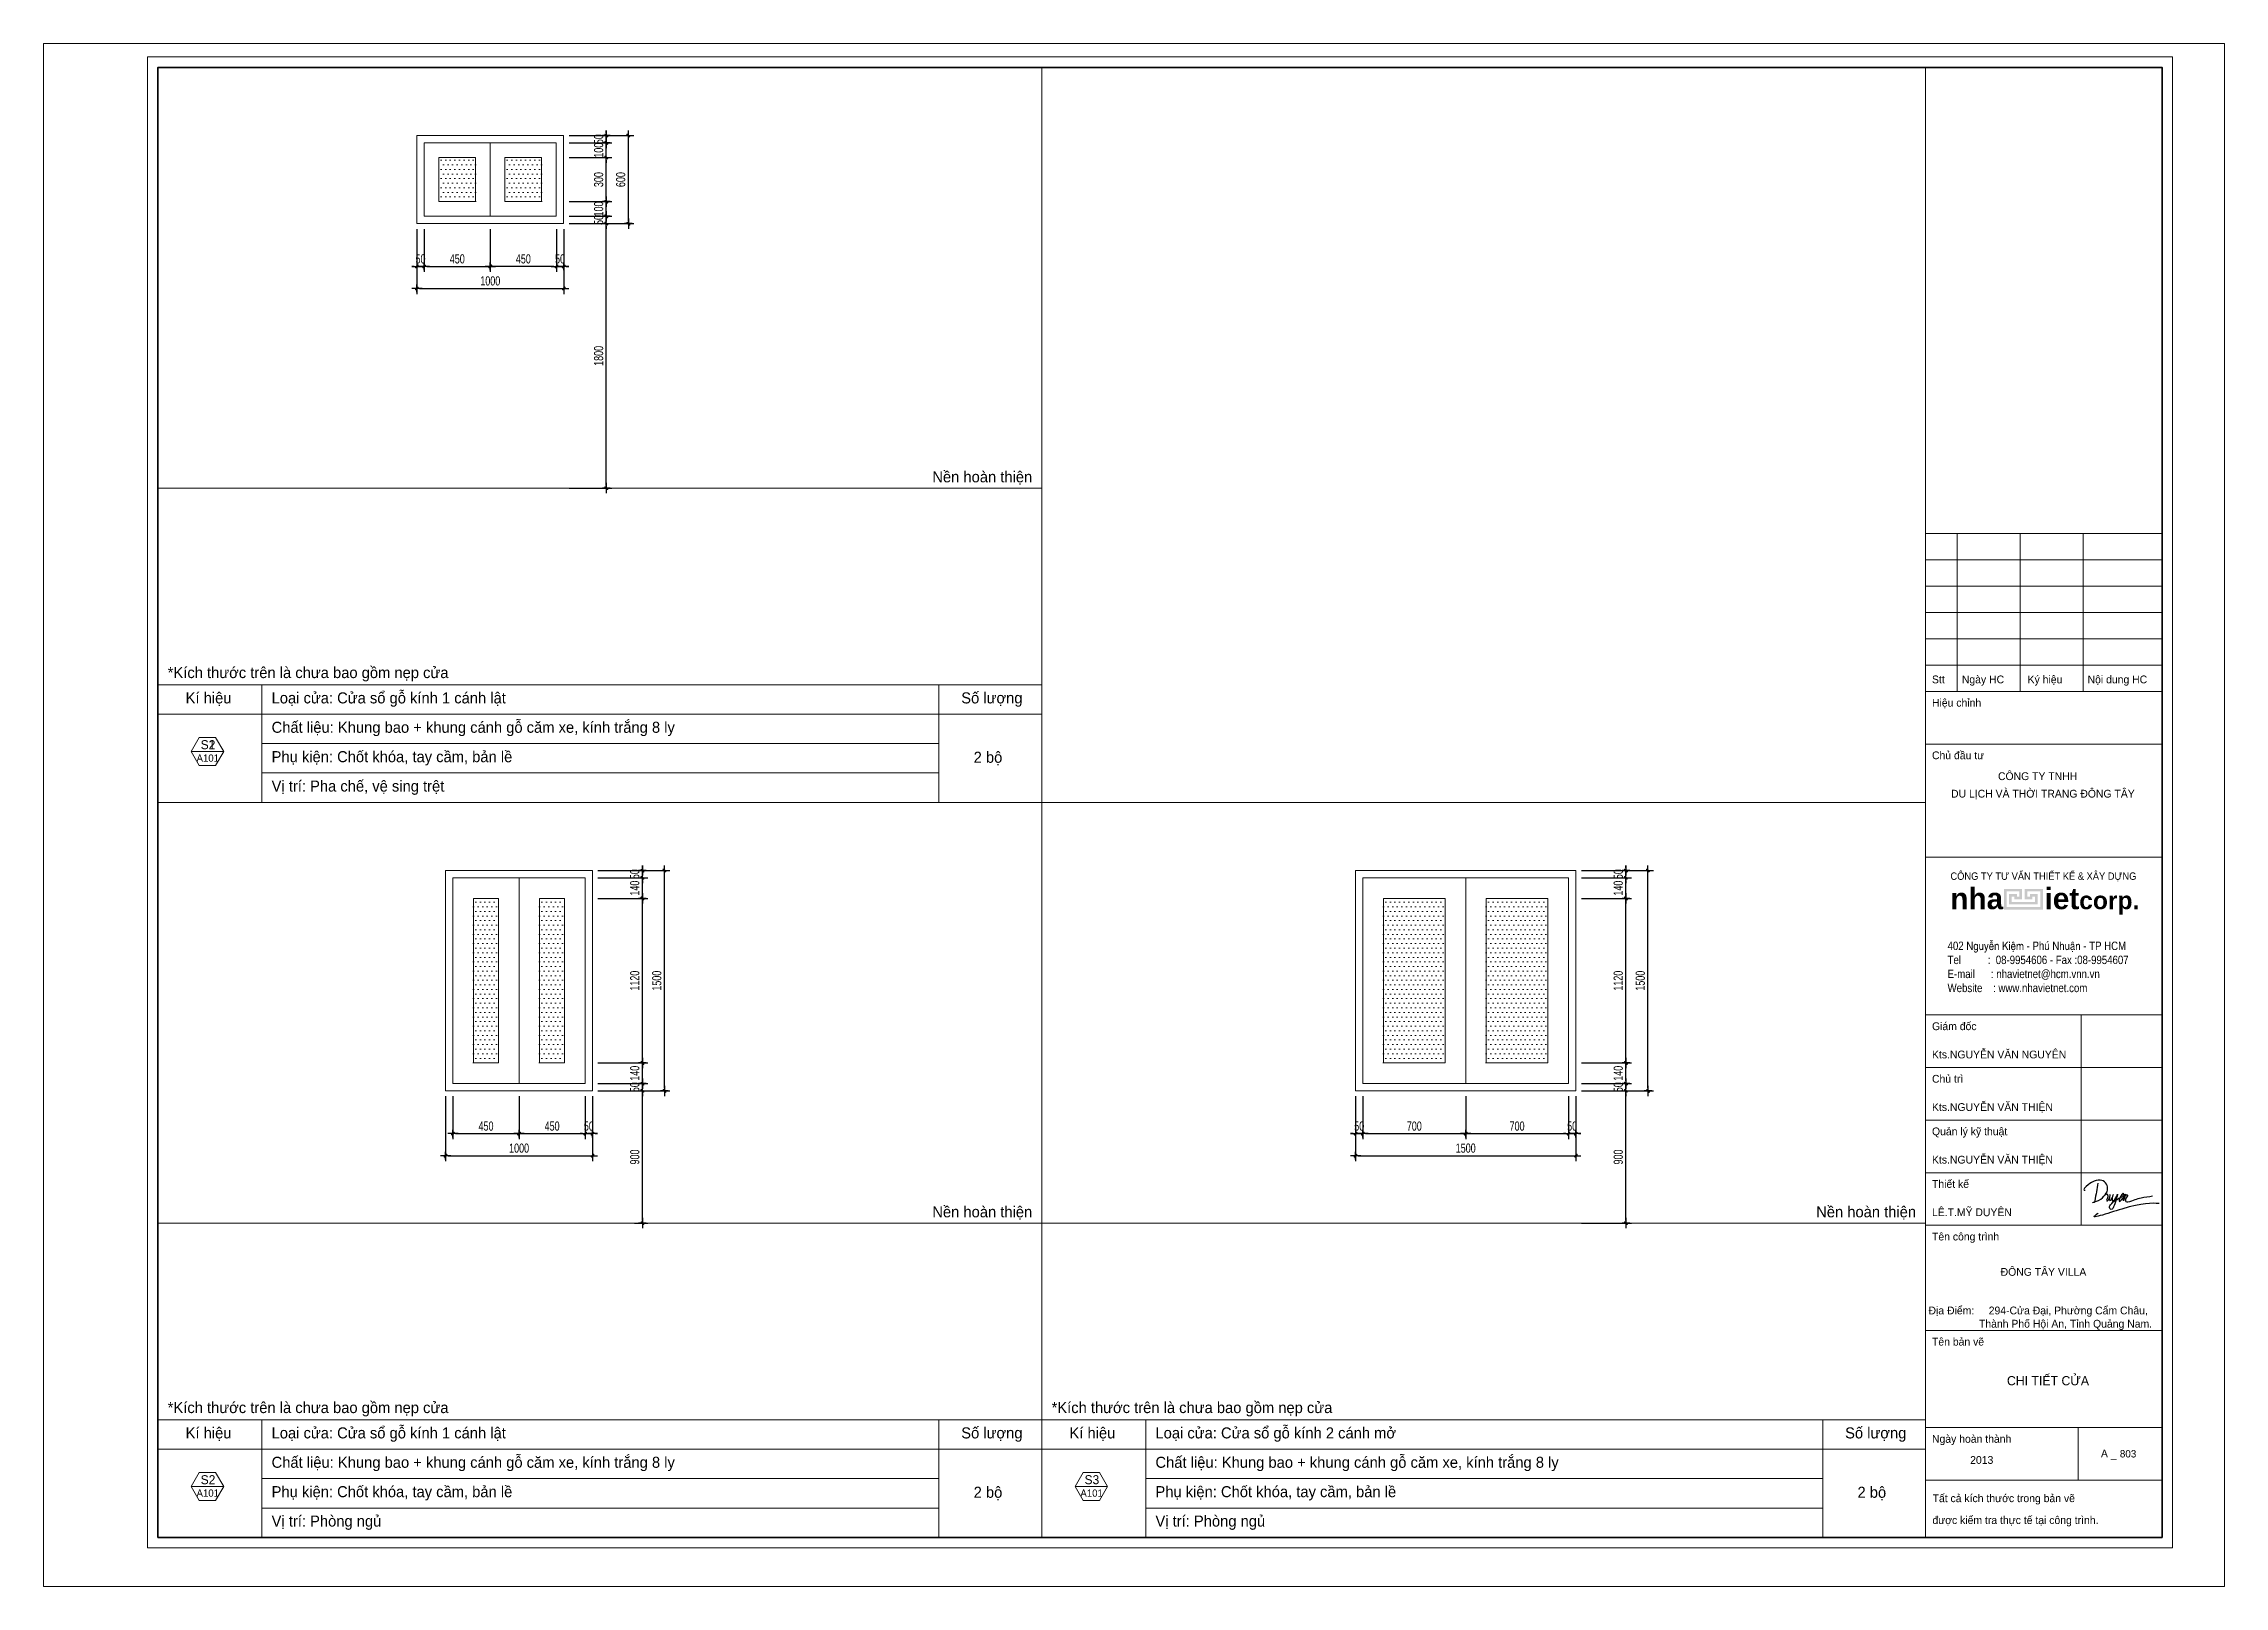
# Model space of a CAD drawing. Header units: inches. Extents: x 88947 to 296847, y 35049 to 161062.
# Drawn here: x 237447 to 252297, y 56051 to 66552 of the extents above; entities that cross this region are included whole.
import ezdxf
from ezdxf.enums import TextEntityAlignment as Align

# ---------------------------------------------------------------- set-up
doc = ezdxf.new("R2010")
doc.units = ezdxf.units.IN
doc.header["$MEASUREMENT"] = 0
doc.header["$PDMODE"] = 1
doc.layers.add('$AUDIT_BAD_LAYER1', color=7, linetype='Continuous')
doc.layers.add('text', color=2, linetype='Continuous')
for name, color, linetype, lineweight in [('0.15', 175, 'Continuous', 20), ('0.4', 1, 'Continuous', 30), ('A-Dims', 145, 'Continuous', 25), ('A-Text', 30, 'Continuous', 9), ('A-Wall', 2, 'Continuous', 35), ('CUA', 42, 'Continuous', 20), ('DIM', 7, 'Continuous', 25), ('DOOR', 142, 'Continuous', 15), ('HACTH', 8, 'Continuous', 5), ('KHUNG 2', 144, 'Continuous', 18), ('NETMANH', 192, 'Continuous', 18)]:
    doc.layers.add(name, color=color, linetype=linetype, lineweight=lineweight)
doc.styles.add('FRANKO', font='VFRANKO.TTF')
doc.styles.add('KH-TEXT', font='VAVON.TTF')
doc.styles.add('KHUNGTEN', font='VHELVEB.TTF')
doc.styles.add('VNI-HELVE-CONDENSE', font='VNARIAL.TTF', dxfattribs={"width": 0.7})
doc.dimstyles.new('TAS-50', dxfattribs={"dimscale": 25, "dimtxt": 2.5, "dimasz": 0.7, "dimexe": 1.5, "dimexo": 1.5, "dimgap": 0.8, "dimtad": 1, "dimdec": 0, "dimzin": 3, "dimdsep": 46, "dimtxsty": 'VNI-HELVE-CONDENSE', "dimblk": 'TICK', "dimcen": 2.5, "dimclrt": 71, "dimazin": 2, "dimtfac": 0.75, "dimtdec": 0, "dimtix": 1, "dimtmove": 2, "dimatfit": 2, "dimldrblk": 'TICK123', "dimfxl": 1.5, "dimtolj": 1, "dimtzin": 0, "dimarcsym": 0})

msp = doc.modelspace()

# ---------------------------------------------------------------- texts
at = {"layer": 'A-Text', "style": 'FRANKO'}
for s, p in [('Neàn hoaøn thieän', (243498.9, 63566.2)), ('*Kích thöôùc treân laø chöa bao goàm neïp cöûa', (238292.5, 62233.8)), ('Kí hieäu', (238414.3, 62061.4)), ('Loaïi cöûa: Cöûa soå goã kính 1 caùnh laät', (238999.8, 62061.4)), ('Soá löôïng', (243695.9, 62061.4)), ('Chaát lieäu: Khung bao + khung caùnh goã caêm xe, kính traéng 8 ly ', (238999.8, 61861.4)), ('Phuï kieän: Choát khoùa, tay caàm, baûn leà', (238999.8, 61661.4)), ('2 boä', (243780.3, 61657.4)), ('Vò trí: Pha cheá, veä sing treät', (238999.8, 61461.4)), ('Neàn hoaøn thieän', (243498.9, 58563.2)), ('Neàn hoaøn thieän', (249517.5, 58563.2)), ('*Kích thöôùc treân laø chöa bao goàm neïp cöûa', (238292.5, 57230.8)), ('*Kích thöôùc treân laø chöa bao goàm neïp cöûa', (244311.1, 57230.8)), ('Kí hieäu', (238414.3, 57058.4)), ('Loaïi cöûa: Cöûa soå goã kính 1 caùnh laät', (238999.8, 57058.4)), ('Soá löôïng', (243695.9, 57058.4)), ('Kí hieäu', (244432.9, 57058.4)), ('Loaïi cöûa: Cöûa soå goã kính 2 caùnh môû ', (245018.4, 57058.4)), ('Soá löôïng', (249714.5, 57058.4)), ('Chaát lieäu: Khung bao + khung caùnh goã caêm xe, kính traéng 8 ly ', (238999.8, 56858.4)), ('Chaát lieäu: Khung bao + khung caùnh goã caêm xe, kính traéng 8 ly ', (245018.4, 56858.4)), ('Phuï kieän: Choát khoùa, tay caàm, baûn leà', (238999.8, 56658.4)), ('2 boä', (243780.3, 56654.4)), ('Phuï kieän: Choát khoùa, tay caàm, baûn leà', (245018.4, 56658.4)), ('2 boä', (249798.9, 56654.4)), ('Vò trí: Phoøng nguû', (238999.8, 56458.4)), ('Vò trí: Phoøng nguû', (245018.4, 56458.4))]:
    msp.add_text(s, height=75, dxfattribs=at).set_placement(p)
at = {"layer": 'text', "style": 'FRANKO'}
for s, height, p in [('CHI TIEÁT CÖÛA', 62.5, (250816.7, 57420)), ('803', 50, (251585.7, 56928.8))]:
    msp.add_text(s, height=height, dxfattribs=at).set_placement(p)

# ---------------------------------------------------------------- blocks, each defined once
blk = doc.blocks.new('A$C22DF5D2D')
for points in [[(-10, 1159), (-123, 479), (-148, 421), (-212, 409), (-104, 451), (219, 660), (363, 901), (147, 1267), (-150, 1235), (-388, 1094), (-537, 889), (-506, 892)], [(2356, 378), (916, 165), (-61, -39), (0, 0), (-61, -39)], [(255, 700), (290, 728), (339, 743), (363, 705), (341, 552), (331, 483), (357, 485), (464, 729), (431, 561), (448, 495), (513, 535), (530, 566), (588, 726), (535, 529), (559, 486), (639, 526), (747, 742), (622, 304), (565, 189), (507, 143), (444, 188), (443, 257), (521, 382), (803, 578), (926, 655), (981, 729), (981, 766), (870, 665), (831, 456), (904, 515), (1051, 736), (976, 480), (1094, 717), (1127, 703), (1105, 634), (1056, 499), (1066, 460), (1148, 442), (1421, 530), (1656, 597), (2094, 666)]]:
    blk.add_spline(points, degree=3)
blk = doc.blocks.new('khung ten')
at = {"layer": '0.4'}
h = blk.add_hatch(color=256, dxfattribs=at)
h.paths.add_polyline_path([(303108, -206615), (302758, -206615), (302758, -207015), (303508, -207015), (303508, -206615), (303158, -206615), (303158, -206815), (303308, -206815), (303308, -206765), (303358, -206765), (303358, -206865), (302908, -206865), (302908, -206765), (302958, -206765), (302958, -206815), (303108, -206815)])
h.paths.add_polyline_path([(303058, -206665), (303058, -206765), (303008, -206765), (303008, -206715), (302858, -206715), (302858, -206915), (303408, -206915), (303408, -206715), (303258, -206715), (303258, -206765), (303208, -206765), (303208, -206665), (303458, -206665), (303458, -206965), (302808, -206965), (302808, -206665)], flags=16)
at = {"layer": '0.15', "ltscale": 0.7}
blk.add_line((301249, -213090), (305804, -213090), dxfattribs=at)
at = {"layer": 'A-Wall', "ltscale": 0.7}
blk.add_lwpolyline([(267204, -219099), (305804, -219099), (305804, -190799), (267204, -190799)], close=True, dxfattribs=at)
at = {"layer": 'KHUNG 2', "ltscale": 0.7}
for p, q in [((301249, -219099), (301249, -190799)), ((301249, -199776), (305804, -199776)), ((301856, -202813), (301856, -199776)), ((303071, -202813), (303071, -199776)), ((304286, -202813), (304286, -199776)), ((301249, -200282), (305804, -200282)), ((301249, -200789), (305804, -200789)), ((305804, -201295), (301249, -201295)), ((301249, -201801), (305804, -201801)), ((301249, -202307), (305804, -202307)), ((301249, -202813), (305804, -202813)), ((301249, -203826), (305804, -203826)), ((301249, -206004), (305804, -206004)), ((301249, -209041), (305804, -209041)), ((304246, -213090), (304246, -209041)), ((301249, -210053), (305804, -210053)), ((301249, -211065), (305804, -211065)), ((301249, -212078), (305804, -212078)), ((301249, -213090), (305804, -213090)), ((301249, -215115), (305804, -215115)), ((301249, -216986), (305804, -216986)), ((304185, -217998), (304185, -216986)), ((301249, -217998), (305804, -217998))]:
    blk.add_line(p, q, dxfattribs=at)
blk.add_lwpolyline([(267004, -219299), (306004, -219299), (306004, -190599), (267004, -190599)], close=True, dxfattribs=at)
at = {"layer": 'NETMANH', "ltscale": 0.7}
blk.add_lwpolyline([(265004, -220042), (307004, -220042), (307004, -190342), (265004, -190342)], close=True, dxfattribs=at)
at = {"layer": 'text', "linetype": 'Continuous', "xscale": 0.5, "yscale": 0.5, "zscale": 0.5}
blk.add_blockref('A$C22DF5D2D', (304573, -212860), dxfattribs=at)
at = {"layer": '$AUDIT_BAD_LAYER1', "color": 2, "linetype": 'Continuous', "style": 'KHUNGTEN', "width": 0.9}
blk.add_text('COÂNG TY TÖ VAÁN THIEÁT KEÁ & XAÂY DÖÏNG', height=142.53, dxfattribs=at).set_placement((303519, -206369), align=Align.MIDDLE_CENTER)
at = {"layer": '$AUDIT_BAD_LAYER1', "color": 2, "linetype": 'Continuous', "insert": (301673, -207630), "char_height": 161.97, "width": 6102.51, "attachment_point": 1, "style": 'KHUNGTEN'}
blk.add_mtext('{\\fVNI-Helve-Condense|b0|i0|c0|p2;402 Nguyeãn Kieäm - Phuù Nhuaän - TP HCM \\PTel          :  08-9954606 - Fax :08-9954607\\PE-mail      : nhavietnet@hcm.vnn.vn\\PWebsite    : www.nhavietnet.com}', dxfattribs=at)
at = {"layer": 'text', "linetype": 'Continuous', "style": 'FRANKO'}
for s, p in [('Stt', (301373, -202657)), ('Ngaøy HC', (301948, -202657)), ('Kyù hieäu', (303215, -202657)), ('Noäi dung HC', (304369, -202657)), ('Hieäu chænh', (301373, -203106)), ('Chuû ñaàu tö', (301373, -204118)), ('COÂNG TY TNHH ', (302644, -204520)), ('DU LÒCH VAØ THÔØI TRANG ÑOÂNG TAÂY', (301740, -204857)), ('Giaùm ñoác', (301373, -209334)), ('Kts.NGUYEÃN VAÊN NGUYEÂN', (301373, -209878)), ('Chuû trì', (301373, -210346)), ('Kts.NGUYEÃN VAÊN THIEÄN', (301373, -210890)), ('Quaûn lyù kyõ thuaät', (301373, -211358)), ('Kts.NGUYEÃN VAÊN THIEÄN', (301373, -211903)), ('Thieát keá', (301373, -212370)), ('LEÂ.T.MYÕ DUYEÂN', (301373, -212915)), ('Teân coâng trình', (301373, -213383)), ('ÑOÂNG TAÂY VILLA', (302695, -214063)), ('Ñòa Ñieåm:     294-Cöûa Ñaïi, Phöôøng Caåm Chaâu, ', (301306, -214806)), ('Thaønh Phoá Hoäi An, Tænh Quaûng Nam.', (302278, -215061)), ('Teân baûn veõ ', (301373, -215407)), ('Ngaøy hoaøn thaønh', (301373, -217278)), ('2013', (302108, -217684)), ('A _ ', (304627, -217560)), ('Taát caû kích thöôùc trong baûn veõ ', (301385, -218421)), ('ñöôïc kieåm tra thöïc teá taïi coâng trình.', (301381, -218842))]:
    blk.add_text(s, height=150, dxfattribs=at).set_placement(p)
at = {"layer": 'text', "linetype": 'Continuous', "insert": (303546, -206852), "char_height": 410.12, "width": 9417.44, "attachment_point": 5, "style": 'KHUNGTEN'}
blk.add_mtext('{\\fVNI-Helve|b1|i0|c0|p2;nha     iet\\H0.8274x;corp.}', dxfattribs=at)
blk = doc.blocks.new('KH-WIN')
blk.add_line((-4.52, 0), (4.52, 0))
blk.add_lwpolyline([(-2.26, 3.91), (-4.52, 0), (-2.26, -3.91), (2.26, -3.91), (4.52, 0), (2.26, 3.91)], close=True)
at = {"color": 3, "style": 'KH-TEXT'}
blk.add_attdef('SYMBOL', text='', height=2.5, dxfattribs=at).set_placement((0.15, 1.89), align=Align.MIDDLE_CENTER)
at = {"style": 'KH-TEXT'}
blk.add_attdef('TYPE', text='', height=2, dxfattribs=at).set_placement((0.09, -1.83), align=Align.MIDDLE_CENTER)
blk = doc.blocks.new('TICK')
at = {"layer": 'A-Dims', "color": 1}
for p, q in [((-2, 0), (2, 0)), ((0, 1.5), (0, -1.5))]:
    blk.add_line(p, q, dxfattribs=at)
at = {"layer": 'A-Dims', "color": 1, "const_width": 0.788}
blk.add_lwpolyline([(-0.33, -0.35), (0.38, 0.38)], dxfattribs=at)
at = {"layer": 'A-Dims', "color": 1, "const_width": 0.394}
for points in [[(0.24, 0.52, -0.414214), (0.52, 0.52, -1)], [(0.52, 0.52, -0.414214), (0.52, 0.24, -1)], [(-0.47, -0.21, 0.414214), (-0.47, -0.49, 1)], [(-0.47, -0.49, 0.414214), (-0.19, -0.49, 1)]]:
    blk.add_lwpolyline(points, format="xyb", dxfattribs=at)
blk = doc.blocks.new('*D3511')
at = {"layer": 'Defpoints', "color": 0}
for p in [(247881, 59474), (247881, 59424), (248222, 59474)]:
    blk.add_point(p, dxfattribs=at)
at = {"layer": 'DIM', "color": 0, "lineweight": -2}
for p, q in [((247919, 59474), (248259, 59474)), ((247919, 59424), (248259, 59424)), ((248222, 59492), (248222, 59509)), ((248222, 59424), (248222, 59474)), ((248222, 59407), (248222, 59389))]:
    blk.add_line(p, q, dxfattribs=at)
at = {"layer": 'DIM', "color": 0, "lineweight": -2, "xscale": 17.5, "yscale": 17.5, "zscale": 17.5}
for p, rotation in [((248222, 59474), 270), ((248222, 59424), 90)]:
    blk.add_blockref('TICK', p, dxfattribs=dict(at, rotation=rotation))
at = {"layer": 'DIM', "color": 71, "insert": (248170, 59449), "char_height": 62.5, "attachment_point": 5, "rotation": 90, "style": 'VNI-HELVE-CONDENSE'}
blk.add_mtext('\\A1;50', dxfattribs=at)
blk = doc.blocks.new('TICK123')
at = {"layer": 'A-Dims', "color": 1}
blk.add_lwpolyline([(0.05, 0, 0, 0.84, 0), (-2.11, 0, 8.4, 8.4, 0)], format="xyseb", dxfattribs=at)
blk = doc.blocks.new('*D3512')
at = {"layer": 'Defpoints', "color": 0}
for p in [(247881, 59614), (248222, 59614), (247881, 59474)]:
    blk.add_point(p, dxfattribs=at)
at = {"layer": 'DIM', "color": 0, "lineweight": -2}
for p, q in [((247919, 59614), (248259, 59614)), ((248222, 59492), (248222, 59597)), ((247919, 59474), (248259, 59474))]:
    blk.add_line(p, q, dxfattribs=at)
at = {"layer": 'DIM', "color": 0, "lineweight": -2, "xscale": 17.5, "yscale": 17.5, "zscale": 17.5}
for p, rotation in [((248222, 59614), 90), ((248222, 59474), 270)]:
    blk.add_blockref('TICK', p, dxfattribs=dict(at, rotation=rotation))
at = {"layer": 'DIM', "color": 71, "insert": (248170, 59544), "char_height": 62.5, "attachment_point": 5, "rotation": 90, "style": 'VNI-HELVE-CONDENSE'}
blk.add_mtext('\\A1;140', dxfattribs=at)
blk = doc.blocks.new('*D3513')
at = {"layer": 'Defpoints', "color": 0}
for p in [(247881, 60924), (248222, 60924), (247881, 60874)]:
    blk.add_point(p, dxfattribs=at)
at = {"layer": 'DIM', "color": 0, "lineweight": -2}
for p, q in [((247919, 60924), (248259, 60924)), ((248222, 60942), (248222, 60959)), ((248222, 60874), (248222, 60924)), ((247919, 60874), (248259, 60874)), ((248222, 60857), (248222, 60839))]:
    blk.add_line(p, q, dxfattribs=at)
at = {"layer": 'DIM', "color": 0, "lineweight": -2, "xscale": 17.5, "yscale": 17.5, "zscale": 17.5}
for p, rotation in [((248222, 60924), 270), ((248222, 60874), 90)]:
    blk.add_blockref('TICK', p, dxfattribs=dict(at, rotation=rotation))
at = {"layer": 'DIM', "color": 71, "insert": (248170, 60899), "char_height": 62.5, "attachment_point": 5, "rotation": 90, "style": 'VNI-HELVE-CONDENSE'}
blk.add_mtext('\\A1;50', dxfattribs=at)
blk = doc.blocks.new('*D3514')
at = {"layer": 'Defpoints', "color": 0}
for p in [(246381, 59424), (246431, 59424), (246431, 59133)]:
    blk.add_point(p, dxfattribs=at)
at = {"layer": 'DIM', "color": 0, "lineweight": -2}
for p, q in [((246381, 59387), (246381, 59095)), ((246431, 59387), (246431, 59095)), ((246364, 59133), (246346, 59133)), ((246381, 59133), (246431, 59133)), ((246449, 59133), (246466, 59133))]:
    blk.add_line(p, q, dxfattribs=at)
at = {"layer": 'DIM', "color": 0, "lineweight": -2, "xscale": 17.5, "yscale": 17.5, "zscale": 17.5}
blk.add_blockref('TICK', (246381, 59133), dxfattribs=at)
at = {"layer": 'DIM', "color": 0, "lineweight": -2, "xscale": 17.5, "yscale": 17.5, "zscale": 17.5, "rotation": 180}
blk.add_blockref('TICK', (246431, 59133), dxfattribs=at)
at = {"layer": 'DIM', "color": 71, "insert": (246406, 59184), "char_height": 62.5, "attachment_point": 5, "style": 'VNI-HELVE-CONDENSE'}
blk.add_mtext('\\A1;50', dxfattribs=at)
blk = doc.blocks.new('*D3515')
at = {"layer": 'Defpoints', "color": 0}
for p in [(246431, 59424), (247131, 59424), (247131, 59133)]:
    blk.add_point(p, dxfattribs=at)
at = {"layer": 'DIM', "color": 0, "lineweight": -2}
for p, q in [((246431, 59387), (246431, 59095)), ((247131, 59387), (247131, 59095)), ((246449, 59133), (247114, 59133))]:
    blk.add_line(p, q, dxfattribs=at)
at = {"layer": 'DIM', "color": 0, "lineweight": -2, "xscale": 17.5, "yscale": 17.5, "zscale": 17.5, "rotation": 180}
blk.add_blockref('TICK', (246431, 59133), dxfattribs=at)
at = {"layer": 'DIM', "color": 0, "lineweight": -2, "xscale": 17.5, "yscale": 17.5, "zscale": 17.5}
blk.add_blockref('TICK', (247131, 59133), dxfattribs=at)
at = {"layer": 'DIM', "color": 71, "insert": (246781, 59184), "char_height": 62.5, "attachment_point": 5, "style": 'VNI-HELVE-CONDENSE'}
blk.add_mtext('\\A1;700', dxfattribs=at)
blk = doc.blocks.new('*D3516')
at = {"layer": 'Defpoints', "color": 0}
for p in [(247131, 59424), (247831, 59424), (247831, 59133)]:
    blk.add_point(p, dxfattribs=at)
at = {"layer": 'DIM', "color": 0, "lineweight": -2}
for p, q in [((247131, 59387), (247131, 59095)), ((247831, 59387), (247831, 59095)), ((247149, 59133), (247814, 59133))]:
    blk.add_line(p, q, dxfattribs=at)
at = {"layer": 'DIM', "color": 0, "lineweight": -2, "xscale": 17.5, "yscale": 17.5, "zscale": 17.5, "rotation": 180}
blk.add_blockref('TICK', (247131, 59133), dxfattribs=at)
at = {"layer": 'DIM', "color": 0, "lineweight": -2, "xscale": 17.5, "yscale": 17.5, "zscale": 17.5}
blk.add_blockref('TICK', (247831, 59133), dxfattribs=at)
at = {"layer": 'DIM', "color": 71, "insert": (247481, 59184), "char_height": 62.5, "attachment_point": 5, "style": 'VNI-HELVE-CONDENSE'}
blk.add_mtext('\\A1;700', dxfattribs=at)
blk = doc.blocks.new('*D3517')
at = {"layer": 'Defpoints', "color": 0}
for p in [(247831, 59424), (247881, 59424), (247881, 59133)]:
    blk.add_point(p, dxfattribs=at)
at = {"layer": 'DIM', "color": 0, "lineweight": -2}
for p, q in [((247831, 59387), (247831, 59095)), ((247881, 59387), (247881, 59095)), ((247814, 59133), (247796, 59133)), ((247831, 59133), (247881, 59133)), ((247899, 59133), (247916, 59133))]:
    blk.add_line(p, q, dxfattribs=at)
at = {"layer": 'DIM', "color": 0, "lineweight": -2, "xscale": 17.5, "yscale": 17.5, "zscale": 17.5}
blk.add_blockref('TICK', (247831, 59133), dxfattribs=at)
at = {"layer": 'DIM', "color": 0, "lineweight": -2, "xscale": 17.5, "yscale": 17.5, "zscale": 17.5, "rotation": 180}
blk.add_blockref('TICK', (247881, 59133), dxfattribs=at)
at = {"layer": 'DIM', "color": 71, "insert": (247856, 59184), "char_height": 62.5, "attachment_point": 5, "style": 'VNI-HELVE-CONDENSE'}
blk.add_mtext('\\A1;50', dxfattribs=at)
blk = doc.blocks.new('*D3518')
at = {"layer": 'Defpoints', "color": 0}
for p in [(246381, 59424), (247881, 59424), (247881, 58983)]:
    blk.add_point(p, dxfattribs=at)
at = {"layer": 'DIM', "color": 0, "lineweight": -2}
for p, q in [((246381, 59387), (246381, 58945)), ((247881, 59387), (247881, 58945)), ((246399, 58983), (247864, 58983))]:
    blk.add_line(p, q, dxfattribs=at)
at = {"layer": 'DIM', "color": 0, "lineweight": -2, "xscale": 17.5, "yscale": 17.5, "zscale": 17.5, "rotation": 180}
blk.add_blockref('TICK', (246381, 58983), dxfattribs=at)
at = {"layer": 'DIM', "color": 0, "lineweight": -2, "xscale": 17.5, "yscale": 17.5, "zscale": 17.5}
blk.add_blockref('TICK', (247881, 58983), dxfattribs=at)
at = {"layer": 'DIM', "color": 71, "insert": (247131, 59034), "char_height": 62.5, "attachment_point": 5, "style": 'VNI-HELVE-CONDENSE'}
blk.add_mtext('\\A1;1500', dxfattribs=at)
blk = doc.blocks.new('*D3519')
at = {"layer": 'Defpoints', "color": 0}
for p in [(247881, 60734), (248222, 60734), (247881, 59614)]:
    blk.add_point(p, dxfattribs=at)
at = {"layer": 'DIM', "color": 0, "lineweight": -2}
for p, q in [((247919, 60734), (248259, 60734)), ((248222, 59632), (248222, 60717)), ((247919, 59614), (248259, 59614))]:
    blk.add_line(p, q, dxfattribs=at)
at = {"layer": 'DIM', "color": 0, "lineweight": -2, "xscale": 17.5, "yscale": 17.5, "zscale": 17.5}
for p, rotation in [((248222, 60734), 90), ((248222, 59614), 270)]:
    blk.add_blockref('TICK', p, dxfattribs=dict(at, rotation=rotation))
at = {"layer": 'DIM', "color": 71, "insert": (248170, 60174), "char_height": 62.5, "attachment_point": 5, "rotation": 90, "style": 'VNI-HELVE-CONDENSE'}
blk.add_mtext('\\A1;1120', dxfattribs=at)
blk = doc.blocks.new('*D3520')
at = {"layer": 'Defpoints', "color": 0}
for p in [(247881, 60874), (248222, 60874), (247881, 60734)]:
    blk.add_point(p, dxfattribs=at)
at = {"layer": 'DIM', "color": 0, "lineweight": -2}
for p, q in [((247919, 60874), (248259, 60874)), ((248222, 60752), (248222, 60857)), ((247919, 60734), (248259, 60734))]:
    blk.add_line(p, q, dxfattribs=at)
at = {"layer": 'DIM', "color": 0, "lineweight": -2, "xscale": 17.5, "yscale": 17.5, "zscale": 17.5}
for p, rotation in [((248222, 60874), 90), ((248222, 60734), 270)]:
    blk.add_blockref('TICK', p, dxfattribs=dict(at, rotation=rotation))
at = {"layer": 'DIM', "color": 71, "insert": (248170, 60804), "char_height": 62.5, "attachment_point": 5, "rotation": 90, "style": 'VNI-HELVE-CONDENSE'}
blk.add_mtext('\\A1;140', dxfattribs=at)
blk = doc.blocks.new('*D3521')
at = {"layer": 'Defpoints', "color": 0}
for p in [(248031, 60924), (248372, 60924), (248031, 59424)]:
    blk.add_point(p, dxfattribs=at)
at = {"layer": 'DIM', "color": 0, "lineweight": -2}
for p, q in [((248069, 60924), (248409, 60924)), ((248372, 59442), (248372, 60907)), ((248069, 59424), (248409, 59424))]:
    blk.add_line(p, q, dxfattribs=at)
at = {"layer": 'DIM', "color": 0, "lineweight": -2, "xscale": 17.5, "yscale": 17.5, "zscale": 17.5}
for p, rotation in [((248372, 60924), 90), ((248372, 59424), 270)]:
    blk.add_blockref('TICK', p, dxfattribs=dict(at, rotation=rotation))
at = {"layer": 'DIM', "color": 71, "insert": (248320, 60174), "char_height": 62.5, "attachment_point": 5, "rotation": 90, "style": 'VNI-HELVE-CONDENSE'}
blk.add_mtext('\\A1;1500', dxfattribs=at)
blk = doc.blocks.new('*D3522')
at = {"layer": 'Defpoints', "color": 0}
for p in [(247881, 59424), (248222, 59424), (247881, 58524)]:
    blk.add_point(p, dxfattribs=at)
at = {"layer": 'DIM', "color": 0, "lineweight": -2}
for p, q in [((247919, 59424), (248259, 59424)), ((248222, 58542), (248222, 59407)), ((247919, 58524), (248259, 58524))]:
    blk.add_line(p, q, dxfattribs=at)
at = {"layer": 'DIM', "color": 0, "lineweight": -2, "xscale": 17.5, "yscale": 17.5, "zscale": 17.5}
for p, rotation in [((248222, 59424), 90), ((248222, 58524), 270)]:
    blk.add_blockref('TICK', p, dxfattribs=dict(at, rotation=rotation))
at = {"layer": 'DIM', "color": 71, "insert": (248170, 58974), "char_height": 62.5, "attachment_point": 5, "rotation": 90, "style": 'VNI-HELVE-CONDENSE'}
blk.add_mtext('\\A1;900', dxfattribs=at)
blk = doc.blocks.new('*D4312')
at = {"layer": 'Defpoints', "color": 0}
for p in [(240989, 65377), (241279, 65377), (240989, 65327)]:
    blk.add_point(p, dxfattribs=at)
at = {"layer": 'DIM', "color": 0, "lineweight": -2}
for p, q in [((241026, 65377), (241316, 65377)), ((241279, 65395), (241279, 65412)), ((241279, 65327), (241279, 65377)), ((241026, 65327), (241316, 65327)), ((241279, 65310), (241279, 65292))]:
    blk.add_line(p, q, dxfattribs=at)
at = {"layer": 'DIM', "color": 0, "lineweight": -2, "xscale": 17.5, "yscale": 17.5, "zscale": 17.5}
for p, rotation in [((241279, 65377), 270), ((241279, 65327), 90)]:
    blk.add_blockref('TICK', p, dxfattribs=dict(at, rotation=rotation))
at = {"layer": 'DIM', "color": 71, "insert": (241227, 65352), "char_height": 62.5, "attachment_point": 5, "rotation": 90, "style": 'VNI-HELVE-CONDENSE'}
blk.add_mtext('\\A1;50', dxfattribs=at)
blk = doc.blocks.new('*D4313')
at = {"layer": 'Defpoints', "color": 0}
for p in [(240989, 65477), (240989, 65377), (241279, 65477)]:
    blk.add_point(p, dxfattribs=at)
at = {"layer": 'DIM', "color": 0, "lineweight": -2}
for p, q in [((241279, 65495), (241279, 65512)), ((241026, 65477), (241316, 65477)), ((241026, 65377), (241316, 65377)), ((241279, 65377), (241279, 65477)), ((241279, 65360), (241279, 65342))]:
    blk.add_line(p, q, dxfattribs=at)
at = {"layer": 'DIM', "color": 0, "lineweight": -2, "xscale": 17.5, "yscale": 17.5, "zscale": 17.5}
for p, rotation in [((241279, 65477), 270), ((241279, 65377), 90)]:
    blk.add_blockref('TICK', p, dxfattribs=dict(at, rotation=rotation))
at = {"layer": 'DIM', "color": 71, "insert": (241227, 65427), "char_height": 62.5, "attachment_point": 5, "rotation": 90, "style": 'VNI-HELVE-CONDENSE'}
blk.add_mtext('\\A1;100', dxfattribs=at)
blk = doc.blocks.new('*D4314')
at = {"layer": 'Defpoints', "color": 0}
for p in [(240989, 65927), (240989, 65877), (241279, 65927)]:
    blk.add_point(p, dxfattribs=at)
at = {"layer": 'DIM', "color": 0, "lineweight": -2}
for p, q in [((241279, 65945), (241279, 65962)), ((241026, 65927), (241316, 65927)), ((241026, 65877), (241316, 65877)), ((241279, 65877), (241279, 65927)), ((241279, 65860), (241279, 65842))]:
    blk.add_line(p, q, dxfattribs=at)
at = {"layer": 'DIM', "color": 0, "lineweight": -2, "xscale": 17.5, "yscale": 17.5, "zscale": 17.5}
for p, rotation in [((241279, 65927), 270), ((241279, 65877), 90)]:
    blk.add_blockref('TICK', p, dxfattribs=dict(at, rotation=rotation))
at = {"layer": 'DIM', "color": 71, "insert": (241227, 65902), "char_height": 62.5, "attachment_point": 5, "rotation": 90, "style": 'VNI-HELVE-CONDENSE'}
blk.add_mtext('\\A1;50', dxfattribs=at)
blk = doc.blocks.new('*D4315')
at = {"layer": 'Defpoints', "color": 0}
for p in [(239989, 65327), (240039, 65327), (240039, 65036)]:
    blk.add_point(p, dxfattribs=at)
at = {"layer": 'DIM', "color": 0, "lineweight": -2}
for p, q in [((239989, 65290), (239989, 64998)), ((240039, 65290), (240039, 64998)), ((239971, 65036), (239954, 65036)), ((239989, 65036), (240039, 65036)), ((240056, 65036), (240074, 65036))]:
    blk.add_line(p, q, dxfattribs=at)
at = {"layer": 'DIM', "color": 0, "lineweight": -2, "xscale": 17.5, "yscale": 17.5, "zscale": 17.5}
blk.add_blockref('TICK', (239989, 65036), dxfattribs=at)
at = {"layer": 'DIM', "color": 0, "lineweight": -2, "xscale": 17.5, "yscale": 17.5, "zscale": 17.5, "rotation": 180}
blk.add_blockref('TICK', (240039, 65036), dxfattribs=at)
at = {"layer": 'DIM', "color": 71, "insert": (240014, 65087), "char_height": 62.5, "attachment_point": 5, "style": 'VNI-HELVE-CONDENSE'}
blk.add_mtext('\\A1;50', dxfattribs=at)
blk = doc.blocks.new('*D4316')
at = {"layer": 'Defpoints', "color": 0}
for p in [(240039, 65327), (240489, 65327), (240489, 65036)]:
    blk.add_point(p, dxfattribs=at)
at = {"layer": 'DIM', "color": 0, "lineweight": -2}
for p, q in [((240039, 65290), (240039, 64998)), ((240489, 65290), (240489, 64998)), ((240056, 65036), (240471, 65036))]:
    blk.add_line(p, q, dxfattribs=at)
at = {"layer": 'DIM', "color": 0, "lineweight": -2, "xscale": 17.5, "yscale": 17.5, "zscale": 17.5, "rotation": 180}
blk.add_blockref('TICK', (240039, 65036), dxfattribs=at)
at = {"layer": 'DIM', "color": 0, "lineweight": -2, "xscale": 17.5, "yscale": 17.5, "zscale": 17.5}
blk.add_blockref('TICK', (240489, 65036), dxfattribs=at)
at = {"layer": 'DIM', "color": 71, "insert": (240264, 65087), "char_height": 62.5, "attachment_point": 5, "style": 'VNI-HELVE-CONDENSE'}
blk.add_mtext('\\A1;450', dxfattribs=at)
blk = doc.blocks.new('*D4317')
at = {"layer": 'Defpoints', "color": 0}
for p in [(239989, 65327), (240989, 65327), (240989, 64886)]:
    blk.add_point(p, dxfattribs=at)
at = {"layer": 'DIM', "color": 0, "lineweight": -2}
for p, q in [((239989, 65290), (239989, 64848)), ((240989, 65290), (240989, 64848)), ((240006, 64886), (240971, 64886))]:
    blk.add_line(p, q, dxfattribs=at)
at = {"layer": 'DIM', "color": 0, "lineweight": -2, "xscale": 17.5, "yscale": 17.5, "zscale": 17.5, "rotation": 180}
blk.add_blockref('TICK', (239989, 64886), dxfattribs=at)
at = {"layer": 'DIM', "color": 0, "lineweight": -2, "xscale": 17.5, "yscale": 17.5, "zscale": 17.5}
blk.add_blockref('TICK', (240989, 64886), dxfattribs=at)
at = {"layer": 'DIM', "color": 71, "insert": (240489, 64937), "char_height": 62.5, "attachment_point": 5, "style": 'VNI-HELVE-CONDENSE'}
blk.add_mtext('\\A1;1000', dxfattribs=at)
blk = doc.blocks.new('*D4318')
at = {"layer": 'Defpoints', "color": 0}
for p in [(240989, 65777), (241279, 65777), (240989, 65477)]:
    blk.add_point(p, dxfattribs=at)
at = {"layer": 'DIM', "color": 0, "lineweight": -2}
for p, q in [((241026, 65777), (241316, 65777)), ((241279, 65495), (241279, 65760)), ((241026, 65477), (241316, 65477))]:
    blk.add_line(p, q, dxfattribs=at)
at = {"layer": 'DIM', "color": 0, "lineweight": -2, "xscale": 17.5, "yscale": 17.5, "zscale": 17.5}
for p, rotation in [((241279, 65777), 90), ((241279, 65477), 270)]:
    blk.add_blockref('TICK', p, dxfattribs=dict(at, rotation=rotation))
at = {"layer": 'DIM', "color": 71, "insert": (241227, 65627), "char_height": 62.5, "attachment_point": 5, "rotation": 90, "style": 'VNI-HELVE-CONDENSE'}
blk.add_mtext('\\A1;300', dxfattribs=at)
blk = doc.blocks.new('*D4319')
at = {"layer": 'Defpoints', "color": 0}
for p in [(240989, 65877), (241279, 65877), (240989, 65777)]:
    blk.add_point(p, dxfattribs=at)
at = {"layer": 'DIM', "color": 0, "lineweight": -2}
for p, q in [((241026, 65877), (241316, 65877)), ((241279, 65895), (241279, 65912)), ((241279, 65777), (241279, 65877)), ((241026, 65777), (241316, 65777)), ((241279, 65760), (241279, 65742))]:
    blk.add_line(p, q, dxfattribs=at)
at = {"layer": 'DIM', "color": 0, "lineweight": -2, "xscale": 17.5, "yscale": 17.5, "zscale": 17.5}
for p, rotation in [((241279, 65877), 270), ((241279, 65777), 90)]:
    blk.add_blockref('TICK', p, dxfattribs=dict(at, rotation=rotation))
at = {"layer": 'DIM', "color": 71, "insert": (241227, 65827), "char_height": 62.5, "attachment_point": 5, "rotation": 90, "style": 'VNI-HELVE-CONDENSE'}
blk.add_mtext('\\A1;100', dxfattribs=at)
blk = doc.blocks.new('*D4320')
at = {"layer": 'Defpoints', "color": 0}
for p in [(240989, 65927), (241429, 65927), (240989, 65327)]:
    blk.add_point(p, dxfattribs=at)
at = {"layer": 'DIM', "color": 0, "lineweight": -2}
for p, q in [((241026, 65927), (241466, 65927)), ((241429, 65345), (241429, 65910)), ((241026, 65327), (241466, 65327))]:
    blk.add_line(p, q, dxfattribs=at)
at = {"layer": 'DIM', "color": 0, "lineweight": -2, "xscale": 17.5, "yscale": 17.5, "zscale": 17.5}
for p, rotation in [((241429, 65927), 90), ((241429, 65327), 270)]:
    blk.add_blockref('TICK', p, dxfattribs=dict(at, rotation=rotation))
at = {"layer": 'DIM', "color": 71, "insert": (241377, 65627), "char_height": 62.5, "attachment_point": 5, "rotation": 90, "style": 'VNI-HELVE-CONDENSE'}
blk.add_mtext('\\A1;600', dxfattribs=at)
blk = doc.blocks.new('*D4321')
at = {"layer": 'Defpoints', "color": 0}
for p in [(240989, 65327), (241279, 65327), (240989, 63527)]:
    blk.add_point(p, dxfattribs=at)
at = {"layer": 'DIM', "color": 0, "lineweight": -2}
for p, q in [((241026, 65327), (241316, 65327)), ((241279, 63545), (241279, 65310)), ((241026, 63527), (241316, 63527))]:
    blk.add_line(p, q, dxfattribs=at)
at = {"layer": 'DIM', "color": 0, "lineweight": -2, "xscale": 17.5, "yscale": 17.5, "zscale": 17.5}
for p, rotation in [((241279, 65327), 90), ((241279, 63527), 270)]:
    blk.add_blockref('TICK', p, dxfattribs=dict(at, rotation=rotation))
at = {"layer": 'DIM', "color": 71, "insert": (241227, 64427), "char_height": 62.5, "attachment_point": 5, "rotation": 90, "style": 'VNI-HELVE-CONDENSE'}
blk.add_mtext('\\A1;1800', dxfattribs=at)
blk = doc.blocks.new('*D4322')
at = {"layer": 'Defpoints', "color": 0}
for p in [(240939, 65327), (240989, 65327), (240939, 65036)]:
    blk.add_point(p, dxfattribs=at)
at = {"layer": 'DIM', "color": 0, "lineweight": -2}
for p, q in [((240939, 65290), (240939, 64998)), ((240989, 65290), (240989, 64998)), ((240921, 65036), (240904, 65036)), ((240989, 65036), (240939, 65036)), ((241006, 65036), (241024, 65036))]:
    blk.add_line(p, q, dxfattribs=at)
at = {"layer": 'DIM', "color": 0, "lineweight": -2, "xscale": 17.5, "yscale": 17.5, "zscale": 17.5}
blk.add_blockref('TICK', (240939, 65036), dxfattribs=at)
at = {"layer": 'DIM', "color": 0, "lineweight": -2, "xscale": 17.5, "yscale": 17.5, "zscale": 17.5, "rotation": 180}
blk.add_blockref('TICK', (240989, 65036), dxfattribs=at)
at = {"layer": 'DIM', "color": 71, "insert": (240964, 65087), "char_height": 62.5, "attachment_point": 5, "style": 'VNI-HELVE-CONDENSE'}
blk.add_mtext('\\A1;50', dxfattribs=at)
blk = doc.blocks.new('*D4323')
at = {"layer": 'Defpoints', "color": 0}
for p in [(240489, 65327), (240939, 65327), (240489, 65036)]:
    blk.add_point(p, dxfattribs=at)
at = {"layer": 'DIM', "color": 0, "lineweight": -2}
for p, q in [((240489, 65290), (240489, 64998)), ((240939, 65290), (240939, 64998)), ((240921, 65036), (240506, 65036))]:
    blk.add_line(p, q, dxfattribs=at)
at = {"layer": 'DIM', "color": 0, "lineweight": -2, "xscale": 17.5, "yscale": 17.5, "zscale": 17.5, "rotation": 180}
blk.add_blockref('TICK', (240489, 65036), dxfattribs=at)
at = {"layer": 'DIM', "color": 0, "lineweight": -2, "xscale": 17.5, "yscale": 17.5, "zscale": 17.5}
blk.add_blockref('TICK', (240939, 65036), dxfattribs=at)
at = {"layer": 'DIM', "color": 71, "insert": (240714, 65087), "char_height": 62.5, "attachment_point": 5, "style": 'VNI-HELVE-CONDENSE'}
blk.add_mtext('\\A1;450', dxfattribs=at)
blk = doc.blocks.new('*D4329')
at = {"layer": 'Defpoints', "color": 0}
for p in [(241185, 59474), (241185, 59424), (241525, 59474)]:
    blk.add_point(p, dxfattribs=at)
at = {"layer": 'DIM', "color": 0, "lineweight": -2}
for p, q in [((241222, 59474), (241562, 59474)), ((241222, 59424), (241562, 59424)), ((241525, 59492), (241525, 59509)), ((241525, 59424), (241525, 59474)), ((241525, 59407), (241525, 59389))]:
    blk.add_line(p, q, dxfattribs=at)
at = {"layer": 'DIM', "color": 0, "lineweight": -2, "xscale": 17.5, "yscale": 17.5, "zscale": 17.5}
for p, rotation in [((241525, 59474), 270), ((241525, 59424), 90)]:
    blk.add_blockref('TICK', p, dxfattribs=dict(at, rotation=rotation))
at = {"layer": 'DIM', "color": 71, "insert": (241473, 59449), "char_height": 62.5, "attachment_point": 5, "rotation": 90, "style": 'VNI-HELVE-CONDENSE'}
blk.add_mtext('\\A1;50', dxfattribs=at)
blk = doc.blocks.new('*D4330')
at = {"layer": 'Defpoints', "color": 0}
for p in [(241185, 59614), (241525, 59614), (241185, 59474)]:
    blk.add_point(p, dxfattribs=at)
at = {"layer": 'DIM', "color": 0, "lineweight": -2}
for p, q in [((241222, 59614), (241562, 59614)), ((241525, 59492), (241525, 59597)), ((241222, 59474), (241562, 59474))]:
    blk.add_line(p, q, dxfattribs=at)
at = {"layer": 'DIM', "color": 0, "lineweight": -2, "xscale": 17.5, "yscale": 17.5, "zscale": 17.5}
for p, rotation in [((241525, 59614), 90), ((241525, 59474), 270)]:
    blk.add_blockref('TICK', p, dxfattribs=dict(at, rotation=rotation))
at = {"layer": 'DIM', "color": 71, "insert": (241473, 59544), "char_height": 62.5, "attachment_point": 5, "rotation": 90, "style": 'VNI-HELVE-CONDENSE'}
blk.add_mtext('\\A1;140', dxfattribs=at)
blk = doc.blocks.new('*D4331')
at = {"layer": 'Defpoints', "color": 0}
for p in [(241185, 60924), (241525, 60924), (241185, 60874)]:
    blk.add_point(p, dxfattribs=at)
at = {"layer": 'DIM', "color": 0, "lineweight": -2}
for p, q in [((241222, 60924), (241562, 60924)), ((241525, 60942), (241525, 60959)), ((241525, 60874), (241525, 60924)), ((241222, 60874), (241562, 60874)), ((241525, 60857), (241525, 60839))]:
    blk.add_line(p, q, dxfattribs=at)
at = {"layer": 'DIM', "color": 0, "lineweight": -2, "xscale": 17.5, "yscale": 17.5, "zscale": 17.5}
for p, rotation in [((241525, 60924), 270), ((241525, 60874), 90)]:
    blk.add_blockref('TICK', p, dxfattribs=dict(at, rotation=rotation))
at = {"layer": 'DIM', "color": 71, "insert": (241473, 60899), "char_height": 62.5, "attachment_point": 5, "rotation": 90, "style": 'VNI-HELVE-CONDENSE'}
blk.add_mtext('\\A1;50', dxfattribs=at)
blk = doc.blocks.new('*D4332')
at = {"layer": 'Defpoints', "color": 0}
for p in [(240235, 59424), (240685, 59424), (240685, 59133)]:
    blk.add_point(p, dxfattribs=at)
at = {"layer": 'DIM', "color": 0, "lineweight": -2}
for p, q in [((240235, 59387), (240235, 59095)), ((240685, 59387), (240685, 59095)), ((240252, 59133), (240667, 59133))]:
    blk.add_line(p, q, dxfattribs=at)
at = {"layer": 'DIM', "color": 0, "lineweight": -2, "xscale": 17.5, "yscale": 17.5, "zscale": 17.5, "rotation": 180}
blk.add_blockref('TICK', (240235, 59133), dxfattribs=at)
at = {"layer": 'DIM', "color": 0, "lineweight": -2, "xscale": 17.5, "yscale": 17.5, "zscale": 17.5}
blk.add_blockref('TICK', (240685, 59133), dxfattribs=at)
at = {"layer": 'DIM', "color": 71, "insert": (240460, 59184), "char_height": 62.5, "attachment_point": 5, "style": 'VNI-HELVE-CONDENSE'}
blk.add_mtext('\\A1;450', dxfattribs=at)
blk = doc.blocks.new('*D4333')
at = {"layer": 'Defpoints', "color": 0}
for p in [(240685, 59424), (241135, 59424), (241135, 59133)]:
    blk.add_point(p, dxfattribs=at)
at = {"layer": 'DIM', "color": 0, "lineweight": -2}
for p, q in [((240685, 59387), (240685, 59095)), ((241135, 59387), (241135, 59095)), ((240702, 59133), (241117, 59133))]:
    blk.add_line(p, q, dxfattribs=at)
at = {"layer": 'DIM', "color": 0, "lineweight": -2, "xscale": 17.5, "yscale": 17.5, "zscale": 17.5, "rotation": 180}
blk.add_blockref('TICK', (240685, 59133), dxfattribs=at)
at = {"layer": 'DIM', "color": 0, "lineweight": -2, "xscale": 17.5, "yscale": 17.5, "zscale": 17.5}
blk.add_blockref('TICK', (241135, 59133), dxfattribs=at)
at = {"layer": 'DIM', "color": 71, "insert": (240910, 59184), "char_height": 62.5, "attachment_point": 5, "style": 'VNI-HELVE-CONDENSE'}
blk.add_mtext('\\A1;450', dxfattribs=at)
blk = doc.blocks.new('*D4334')
at = {"layer": 'Defpoints', "color": 0}
for p in [(241135, 59424), (241185, 59424), (241185, 59133)]:
    blk.add_point(p, dxfattribs=at)
at = {"layer": 'DIM', "color": 0, "lineweight": -2}
for p, q in [((241135, 59387), (241135, 59095)), ((241185, 59387), (241185, 59095)), ((241117, 59133), (241100, 59133)), ((241135, 59133), (241185, 59133)), ((241202, 59133), (241220, 59133))]:
    blk.add_line(p, q, dxfattribs=at)
at = {"layer": 'DIM', "color": 0, "lineweight": -2, "xscale": 17.5, "yscale": 17.5, "zscale": 17.5}
blk.add_blockref('TICK', (241135, 59133), dxfattribs=at)
at = {"layer": 'DIM', "color": 0, "lineweight": -2, "xscale": 17.5, "yscale": 17.5, "zscale": 17.5, "rotation": 180}
blk.add_blockref('TICK', (241185, 59133), dxfattribs=at)
at = {"layer": 'DIM', "color": 71, "insert": (241160, 59184), "char_height": 62.5, "attachment_point": 5, "style": 'VNI-HELVE-CONDENSE'}
blk.add_mtext('\\A1;50', dxfattribs=at)
blk = doc.blocks.new('*D4335')
at = {"layer": 'Defpoints', "color": 0}
for p in [(240185, 59424), (241185, 59424), (241185, 58983)]:
    blk.add_point(p, dxfattribs=at)
at = {"layer": 'DIM', "color": 0, "lineweight": -2}
for p, q in [((240185, 59387), (240185, 58945)), ((241185, 59387), (241185, 58945)), ((240202, 58983), (241167, 58983))]:
    blk.add_line(p, q, dxfattribs=at)
at = {"layer": 'DIM', "color": 0, "lineweight": -2, "xscale": 17.5, "yscale": 17.5, "zscale": 17.5, "rotation": 180}
blk.add_blockref('TICK', (240185, 58983), dxfattribs=at)
at = {"layer": 'DIM', "color": 0, "lineweight": -2, "xscale": 17.5, "yscale": 17.5, "zscale": 17.5}
blk.add_blockref('TICK', (241185, 58983), dxfattribs=at)
at = {"layer": 'DIM', "color": 71, "insert": (240685, 59034), "char_height": 62.5, "attachment_point": 5, "style": 'VNI-HELVE-CONDENSE'}
blk.add_mtext('\\A1;1000', dxfattribs=at)
blk = doc.blocks.new('*D4336')
at = {"layer": 'Defpoints', "color": 0}
for p in [(241185, 60734), (241525, 60734), (241185, 59614)]:
    blk.add_point(p, dxfattribs=at)
at = {"layer": 'DIM', "color": 0, "lineweight": -2}
for p, q in [((241222, 60734), (241562, 60734)), ((241525, 59632), (241525, 60717)), ((241222, 59614), (241562, 59614))]:
    blk.add_line(p, q, dxfattribs=at)
at = {"layer": 'DIM', "color": 0, "lineweight": -2, "xscale": 17.5, "yscale": 17.5, "zscale": 17.5}
for p, rotation in [((241525, 60734), 90), ((241525, 59614), 270)]:
    blk.add_blockref('TICK', p, dxfattribs=dict(at, rotation=rotation))
at = {"layer": 'DIM', "color": 71, "insert": (241473, 60174), "char_height": 62.5, "attachment_point": 5, "rotation": 90, "style": 'VNI-HELVE-CONDENSE'}
blk.add_mtext('\\A1;1120', dxfattribs=at)
blk = doc.blocks.new('*D4337')
at = {"layer": 'Defpoints', "color": 0}
for p in [(241185, 60874), (241525, 60874), (241185, 60734)]:
    blk.add_point(p, dxfattribs=at)
at = {"layer": 'DIM', "color": 0, "lineweight": -2}
for p, q in [((241222, 60874), (241562, 60874)), ((241525, 60752), (241525, 60857)), ((241222, 60734), (241562, 60734))]:
    blk.add_line(p, q, dxfattribs=at)
at = {"layer": 'DIM', "color": 0, "lineweight": -2, "xscale": 17.5, "yscale": 17.5, "zscale": 17.5}
for p, rotation in [((241525, 60874), 90), ((241525, 60734), 270)]:
    blk.add_blockref('TICK', p, dxfattribs=dict(at, rotation=rotation))
at = {"layer": 'DIM', "color": 71, "insert": (241473, 60804), "char_height": 62.5, "attachment_point": 5, "rotation": 90, "style": 'VNI-HELVE-CONDENSE'}
blk.add_mtext('\\A1;140', dxfattribs=at)
blk = doc.blocks.new('*D4338')
at = {"layer": 'Defpoints', "color": 0}
for p in [(241335, 60924), (241675, 60924), (241335, 59424)]:
    blk.add_point(p, dxfattribs=at)
at = {"layer": 'DIM', "color": 0, "lineweight": -2}
for p, q in [((241372, 60924), (241712, 60924)), ((241675, 59442), (241675, 60907)), ((241372, 59424), (241712, 59424))]:
    blk.add_line(p, q, dxfattribs=at)
at = {"layer": 'DIM', "color": 0, "lineweight": -2, "xscale": 17.5, "yscale": 17.5, "zscale": 17.5}
for p, rotation in [((241675, 60924), 90), ((241675, 59424), 270)]:
    blk.add_blockref('TICK', p, dxfattribs=dict(at, rotation=rotation))
at = {"layer": 'DIM', "color": 71, "insert": (241623, 60174), "char_height": 62.5, "attachment_point": 5, "rotation": 90, "style": 'VNI-HELVE-CONDENSE'}
blk.add_mtext('\\A1;1500', dxfattribs=at)
blk = doc.blocks.new('*D4339')
at = {"layer": 'Defpoints', "color": 0}
for p in [(241185, 59424), (241525, 59424), (241435, 58524)]:
    blk.add_point(p, dxfattribs=at)
at = {"layer": 'DIM', "color": 0, "lineweight": -2}
for p, q in [((241222, 59424), (241562, 59424)), ((241525, 58542), (241525, 59407)), ((241472, 58524), (241562, 58524))]:
    blk.add_line(p, q, dxfattribs=at)
at = {"layer": 'DIM', "color": 0, "lineweight": -2, "xscale": 17.5, "yscale": 17.5, "zscale": 17.5}
for p, rotation in [((241525, 59424), 90), ((241525, 58524), 270)]:
    blk.add_blockref('TICK', p, dxfattribs=dict(at, rotation=rotation))
at = {"layer": 'DIM', "color": 71, "insert": (241473, 58974), "char_height": 62.5, "attachment_point": 5, "rotation": 90, "style": 'VNI-HELVE-CONDENSE'}
blk.add_mtext('\\A1;900', dxfattribs=at)

# ---------------------------------------------------------------- dimensions: what is measured, and where the dimension line sits
at = {"layer": 'DIM'}
for base, p1, p2, angle, picture, middle in [((241278.9, 65927.2), (240988.6, 65877.2), (240988.6, 65927.2), 90, '*D4314', (241227, 65902.2)), ((241428.9, 65927.2), (240988.6, 65327.2), (240988.6, 65927.2), 90, '*D4320', (241377, 65627.2)), ((241278.9, 65877.2), (240988.6, 65777.2), (240988.6, 65877.2), 90, '*D4319', (241227, 65827.2)), ((241278.9, 65777.2), (240988.6, 65477.2), (240988.6, 65777.2), 90, '*D4318', (241226.9, 65627.2)), ((241278.9, 65477.2), (240988.6, 65377.2), (240988.6, 65477.2), 90, '*D4313', (241227, 65427.2)), ((241278.9, 65377.2), (240988.6, 65327.2), (240988.6, 65377.2), 90, '*D4312', (241227, 65352.2)), ((241278.9, 65327.2), (240988.6, 63527.2), (240988.6, 65327.2), 90, '*D4321', (241227, 64427.2)), ((240488.6, 65035.6), (240938.6, 65327.2), (240488.6, 65327.2), 180, '*D4323', (240713.6, 65087.5)), ((240938.6, 65035.6), (240988.6, 65327.2), (240938.6, 65327.2), 180, '*D4322', (240963.6, 65087.5)), ((241524.9, 60924.2), (241184.6, 60874.2), (241184.6, 60924.2), 90, '*D4331', (241473, 60899.2)), ((241524.9, 60874.2), (241184.6, 60734.2), (241184.6, 60874.2), 90, '*D4337', (241473, 60804.2)), ((241674.9, 60924.2), (241334.6, 59424.2), (241334.6, 60924.2), 90, '*D4338', (241623, 60174.2)), ((248221.6, 60924.2), (247881.3, 60874.2), (247881.3, 60924.2), 90, '*D3513', (248169.7, 60899.2)), ((248221.6, 60874.2), (247881.3, 60734.2), (247881.3, 60874.2), 90, '*D3520', (248169.7, 60804.2)), ((248371.6, 60924.2), (248031.3, 59424.2), (248031.3, 60924.2), 90, '*D3521', (248319.7, 60174.2)), ((241524.9, 60734.2), (241184.6, 59614.2), (241184.6, 60734.2), 90, '*D4336', (241473, 60174.2)), ((248221.6, 60734.2), (247881.3, 59614.2), (247881.3, 60734.2), 90, '*D3519', (248169.7, 60174.2)), ((241524.9, 59614.2), (241184.6, 59474.2), (241184.6, 59614.2), 90, '*D4330', (241473, 59544.2)), ((248221.6, 59614.2), (247881.3, 59474.2), (247881.3, 59614.2), 90, '*D3512', (248169.7, 59544.2)), ((241524.9, 59474.2), (241184.6, 59424.2), (241184.6, 59474.2), 90, '*D4329', (241473, 59449.2)), ((241524.9, 59424.2), (241434.6, 58524.2), (241184.6, 59424.2), 90, '*D4339', (241473, 58974.2)), ((248221.6, 59474.2), (247881.3, 59424.2), (247881.3, 59474.2), 90, '*D3511', (248169.7, 59449.2)), ((248221.6, 59424.2), (247881.3, 58524.2), (247881.3, 59424.2), 90, '*D3522', (248169.7, 58974.2))]:
    dim = msp.add_linear_dim(base=base, p1=p1, p2=p2, angle=angle, dimstyle='TAS-50', dxfattribs=at)
    dim.commit()
    dim.dimension.update_dxf_attribs({"geometry": picture, "text_midpoint": middle})
for base, p1, p2, picture, middle in [((240038.6, 65035.6), (239988.6, 65327.2), (240038.6, 65327.2), '*D4315', (240013.6, 65087.5)), ((240988.6, 64885.6), (239988.6, 65327.2), (240988.6, 65327.2), '*D4317', (240488.6, 64937.5)), ((240488.6, 65035.6), (240038.6, 65327.2), (240488.6, 65327.2), '*D4316', (240263.6, 65087.5)), ((241184.6, 58982.5), (240184.6, 59424.2), (241184.6, 59424.2), '*D4335', (240684.6, 59034.4)), ((240684.6, 59132.5), (240234.6, 59424.2), (240684.6, 59424.2), '*D4332', (240459.6, 59184.4)), ((241134.6, 59132.5), (240684.6, 59424.2), (241134.6, 59424.2), '*D4333', (240909.6, 59184.4)), ((241184.6, 59132.5), (241134.6, 59424.2), (241184.6, 59424.2), '*D4334', (241159.6, 59184.4)), ((246431.3, 59132.5), (246381.3, 59424.2), (246431.3, 59424.2), '*D3514', (246406.3, 59184.4)), ((247881.3, 58982.5), (246381.3, 59424.2), (247881.3, 59424.2), '*D3518', (247131.3, 59034.4)), ((247131.3, 59132.5), (246431.3, 59424.2), (247131.3, 59424.2), '*D3515', (246781.3, 59184.4)), ((247831.3, 59132.5), (247131.3, 59424.2), (247831.3, 59424.2), '*D3516', (247481.3, 59184.4)), ((247881.3, 59132.5), (247831.3, 59424.2), (247881.3, 59424.2), '*D3517', (247856.3, 59184.4))]:
    dim = msp.add_linear_dim(base=base, p1=p1, p2=p2, dimstyle='TAS-50', dxfattribs=at)
    dim.commit()
    dim.dimension.update_dxf_attribs({"geometry": picture, "text_midpoint": middle})

# ---------------------------------------------------------------- hatches: boundary and pattern name
at = {"layer": 'HACTH'}
h = msp.add_hatch(dxfattribs=at)
h.set_pattern_fill('DOTS', color=256, scale=500, style=0)
h.set_pattern_definition([(0, (240138.557, 65477.24), (15.625, 31.25), [0, -31.25])])
h.paths.add_polyline_path([(240388.6, 65777.2), (240238.6, 65777.2), (240238.6, 65477.2), (240388.6, 65477.2)])
h.paths.add_polyline_path([(240238.6, 65777.2), (240138.6, 65777.2), (240138.6, 65477.2), (240238.6, 65477.2)])
h = msp.add_hatch(dxfattribs=at)
h.set_pattern_fill('DOTS', color=256, scale=500, style=0)
h.set_pattern_definition([(180, (240838.557, 65477.24), (-15.625, 31.25), [0, -31.25])])
h.paths.add_polyline_path([(240588.6, 65777.2), (240738.6, 65777.2), (240738.6, 65477.2), (240588.6, 65477.2)])
h.paths.add_polyline_path([(240738.6, 65777.2), (240838.6, 65777.2), (240838.6, 65477.2), (240738.6, 65477.2)])
h = msp.add_hatch(dxfattribs=at)
h.set_pattern_fill('DOTS', color=256, scale=500, style=0)
h.set_pattern_definition([(0, (240124.59, 59614.203), (15.625, 31.25), [0, -31.25])])
h.paths.add_polyline_path([(240544.6, 60734.2), (240374.6, 60734.2), (240374.6, 59614.2), (240544.6, 59614.2)])
h = msp.add_hatch(dxfattribs=at)
h.set_pattern_fill('DOTS', color=256, scale=500, style=0)
h.set_pattern_definition([(0, (240824.59, 59614.203), (15.625, 31.25), [0, -31.25])])
h.paths.add_polyline_path([(240824.6, 60734.2), (240994.6, 60734.2), (240994.6, 59614.2), (240824.6, 59614.2)])
h = msp.add_hatch(dxfattribs=at)
h.set_pattern_fill('DOTS', color=256, scale=500, style=0)
h.set_pattern_definition([(0, (246571.29, 59614.203), (15.625, 31.25), [0, -31.25])])
h.paths.add_polyline_path([(246991.3, 60734.2), (246571.3, 60734.2), (246571.3, 59614.2), (246991.3, 59614.2)])
h = msp.add_hatch(dxfattribs=at)
h.set_pattern_fill('DOTS', color=256, scale=500, style=0)
h.set_pattern_definition([(0, (247271.29, 59614.203), (15.625, 31.25), [0, -31.25])])
h.paths.add_polyline_path([(247271.3, 60734.2), (247691.3, 60734.2), (247691.3, 59614.2), (247271.3, 59614.2)])

# ---------------------------------------------------------------- linework, layer by layer
at = {"layer": 'CUA'}
for points in [[(239988.6, 65927.2), (240988.6, 65927.2), (240988.6, 65327.2), (239988.6, 65327.2)], [(240488.6, 65877.2), (240038.6, 65877.2), (240038.6, 65377.2), (240488.6, 65377.2)], [(240488.6, 65877.2), (240038.6, 65877.2), (240038.6, 65377.2), (240488.6, 65377.2)], [(240488.6, 65877.2), (240938.6, 65877.2), (240938.6, 65377.2), (240488.6, 65377.2)], [(240488.6, 65877.2), (240938.6, 65877.2), (240938.6, 65377.2), (240488.6, 65377.2)], [(240388.6, 65777.2), (240138.6, 65777.2), (240138.6, 65477.2), (240388.6, 65477.2)], [(240588.6, 65777.2), (240838.6, 65777.2), (240838.6, 65477.2), (240588.6, 65477.2)], [(240184.6, 60924.2), (241184.6, 60924.2), (241184.6, 59424.2), (240184.6, 59424.2)], [(246381.3, 60924.2), (247881.3, 60924.2), (247881.3, 59424.2), (246381.3, 59424.2)], [(240684.6, 60874.2), (240234.6, 60874.2), (240234.6, 59474.2), (240684.6, 59474.2)], [(240684.6, 60874.2), (241134.6, 60874.2), (241134.6, 59474.2), (240684.6, 59474.2)], [(247131.3, 60874.2), (246431.3, 60874.2), (246431.3, 59474.2), (247131.3, 59474.2)], [(247131.3, 60874.2), (247831.3, 60874.2), (247831.3, 59474.2), (247131.3, 59474.2)], [(240544.6, 60734.2), (240374.6, 60734.2), (240374.6, 59614.2), (240544.6, 59614.2)], [(240824.6, 60734.2), (240994.6, 60734.2), (240994.6, 59614.2), (240824.6, 59614.2)], [(246991.3, 60734.2), (246571.3, 60734.2), (246571.3, 59614.2), (246991.3, 59614.2)], [(247271.3, 60734.2), (247691.3, 60734.2), (247691.3, 59614.2), (247271.3, 59614.2)]]:
    msp.add_lwpolyline(points, close=True, dxfattribs=at)
for points in [[(241134.6, 60874.2), (241134.6, 59474.2), (240234.6, 59474.2), (240234.6, 60874.2), (241134.6, 60874.2)], [(247831.3, 60874.2), (247831.3, 59474.2), (246431.3, 59474.2), (246431.3, 60874.2), (247831.3, 60874.2)]]:
    msp.add_lwpolyline(points, dxfattribs=at)
at = {"layer": 'NETMANH'}
for points in [[(244243.8, 56384.7), (244243.8, 66390.8)], [(238225.2, 63527.2), (244243.8, 63527.2)], [(238225.2, 62187.8), (244243.8, 62187.8)], [(238225.2, 62187.8), (244243.8, 62187.8)], [(238934, 62187.8), (238934, 61387.8)], [(243543.8, 62187.8), (243543.8, 61387.8)], [(238225.2, 61987.8), (244243.8, 61987.8)], [(238225.2, 61987.8), (244243.8, 61987.8)], [(238934, 61787.8), (243543.8, 61787.8)], [(238934, 61787.8), (243543.8, 61787.8)], [(238934, 61587.8), (243543.8, 61587.8)], [(238934, 61587.8), (243543.8, 61587.8)], [(238225.2, 61387.8), (250262.4, 61387.8)], [(238225.2, 58524.2), (250262.4, 58524.2)], [(238225.2, 57184.7), (244243.8, 57184.7)], [(238934, 57184.7), (238934, 56384.7)], [(243543.8, 57184.7), (243543.8, 56384.7)], [(244243.8, 57184.7), (250262.4, 57184.7)], [(244952.6, 57184.7), (244952.6, 56384.7)], [(249562.4, 57184.7), (249562.4, 56384.7)], [(238225.2, 56984.7), (244243.8, 56984.7)], [(244243.8, 56984.7), (250262.4, 56984.7)], [(238934, 56784.7), (243543.8, 56784.7)], [(244952.6, 56784.7), (249562.4, 56784.7)], [(238934, 56584.7), (243543.8, 56584.7)], [(244952.6, 56584.7), (249562.4, 56584.7)]]:
    msp.add_lwpolyline(points, dxfattribs=at)

# ---------------------------------------------------------------- block references
at = {"layer": 'A-Text', "xscale": 0.3535714285681024, "yscale": 0.3535714286845177, "zscale": 0.3535714286832132}
msp.add_blockref('khung ten', (143749.4, 133852), dxfattribs=at)
at = {"layer": 'DOOR'}
ref = msp.add_blockref('KH-WIN', (238563, 61734.2), dxfattribs=dict(at, xscale=24.5, yscale=24.5, zscale=24.5))
ref.add_attrib('SYMBOL', 'S1', dxfattribs={"layer": '0', "height": 61.25, "style": 'KH-TEXT'}).set_placement((238566.8, 61780.5), align=Align.MIDDLE_CENTER)
ref.add_attrib('TYPE', 'A101', dxfattribs={"layer": '0', "height": 49, "style": 'KH-TEXT'}).set_placement((238565.2, 61689.3), align=Align.MIDDLE_CENTER)
ref = msp.add_blockref('KH-WIN', (238563, 61734.2), dxfattribs=dict(at, xscale=24.5, yscale=24.5, zscale=24.5))
ref.add_attrib('SYMBOL', 'S2', dxfattribs={"layer": '0', "height": 61.25, "style": 'KH-TEXT'}).set_placement((238566.8, 61780.5), align=Align.MIDDLE_CENTER)
ref.add_attrib('TYPE', 'A101', dxfattribs={"layer": '0', "height": 49, "style": 'KH-TEXT'}).set_placement((238565.2, 61689.3), align=Align.MIDDLE_CENTER)
ref = msp.add_blockref('KH-WIN', (238563, 56731.1), dxfattribs=dict(at, xscale=24.5, yscale=24.5, zscale=24.5))
ref.add_attrib('SYMBOL', 'S2', dxfattribs={"layer": '0', "height": 61.25, "style": 'KH-TEXT'}).set_placement((238566.8, 56777.4), align=Align.MIDDLE_CENTER)
ref.add_attrib('TYPE', 'A101', dxfattribs={"layer": '0', "height": 49, "style": 'KH-TEXT'}).set_placement((238565.2, 56686.3), align=Align.MIDDLE_CENTER)
ref = msp.add_blockref('KH-WIN', (244581.6, 56731.1), dxfattribs=dict(at, xscale=24.5, yscale=24.5, zscale=24.5))
ref.add_attrib('SYMBOL', 'S3', dxfattribs={"layer": '0', "height": 61.25, "style": 'KH-TEXT'}).set_placement((244585.4, 56777.4), align=Align.MIDDLE_CENTER)
ref.add_attrib('TYPE', 'A101', dxfattribs={"layer": '0', "height": 49, "style": 'KH-TEXT'}).set_placement((244583.8, 56686.3), align=Align.MIDDLE_CENTER)

msp.set_redraw_order([(e.dxf.handle, doc.entitydb.next_handle()) for e in msp.query("TEXT MTEXT ATTDEF DIMENSION ARC_DIMENSION")])  # texts and dimensions are drawn at this point

doc.saveas('drawing.dxf')
